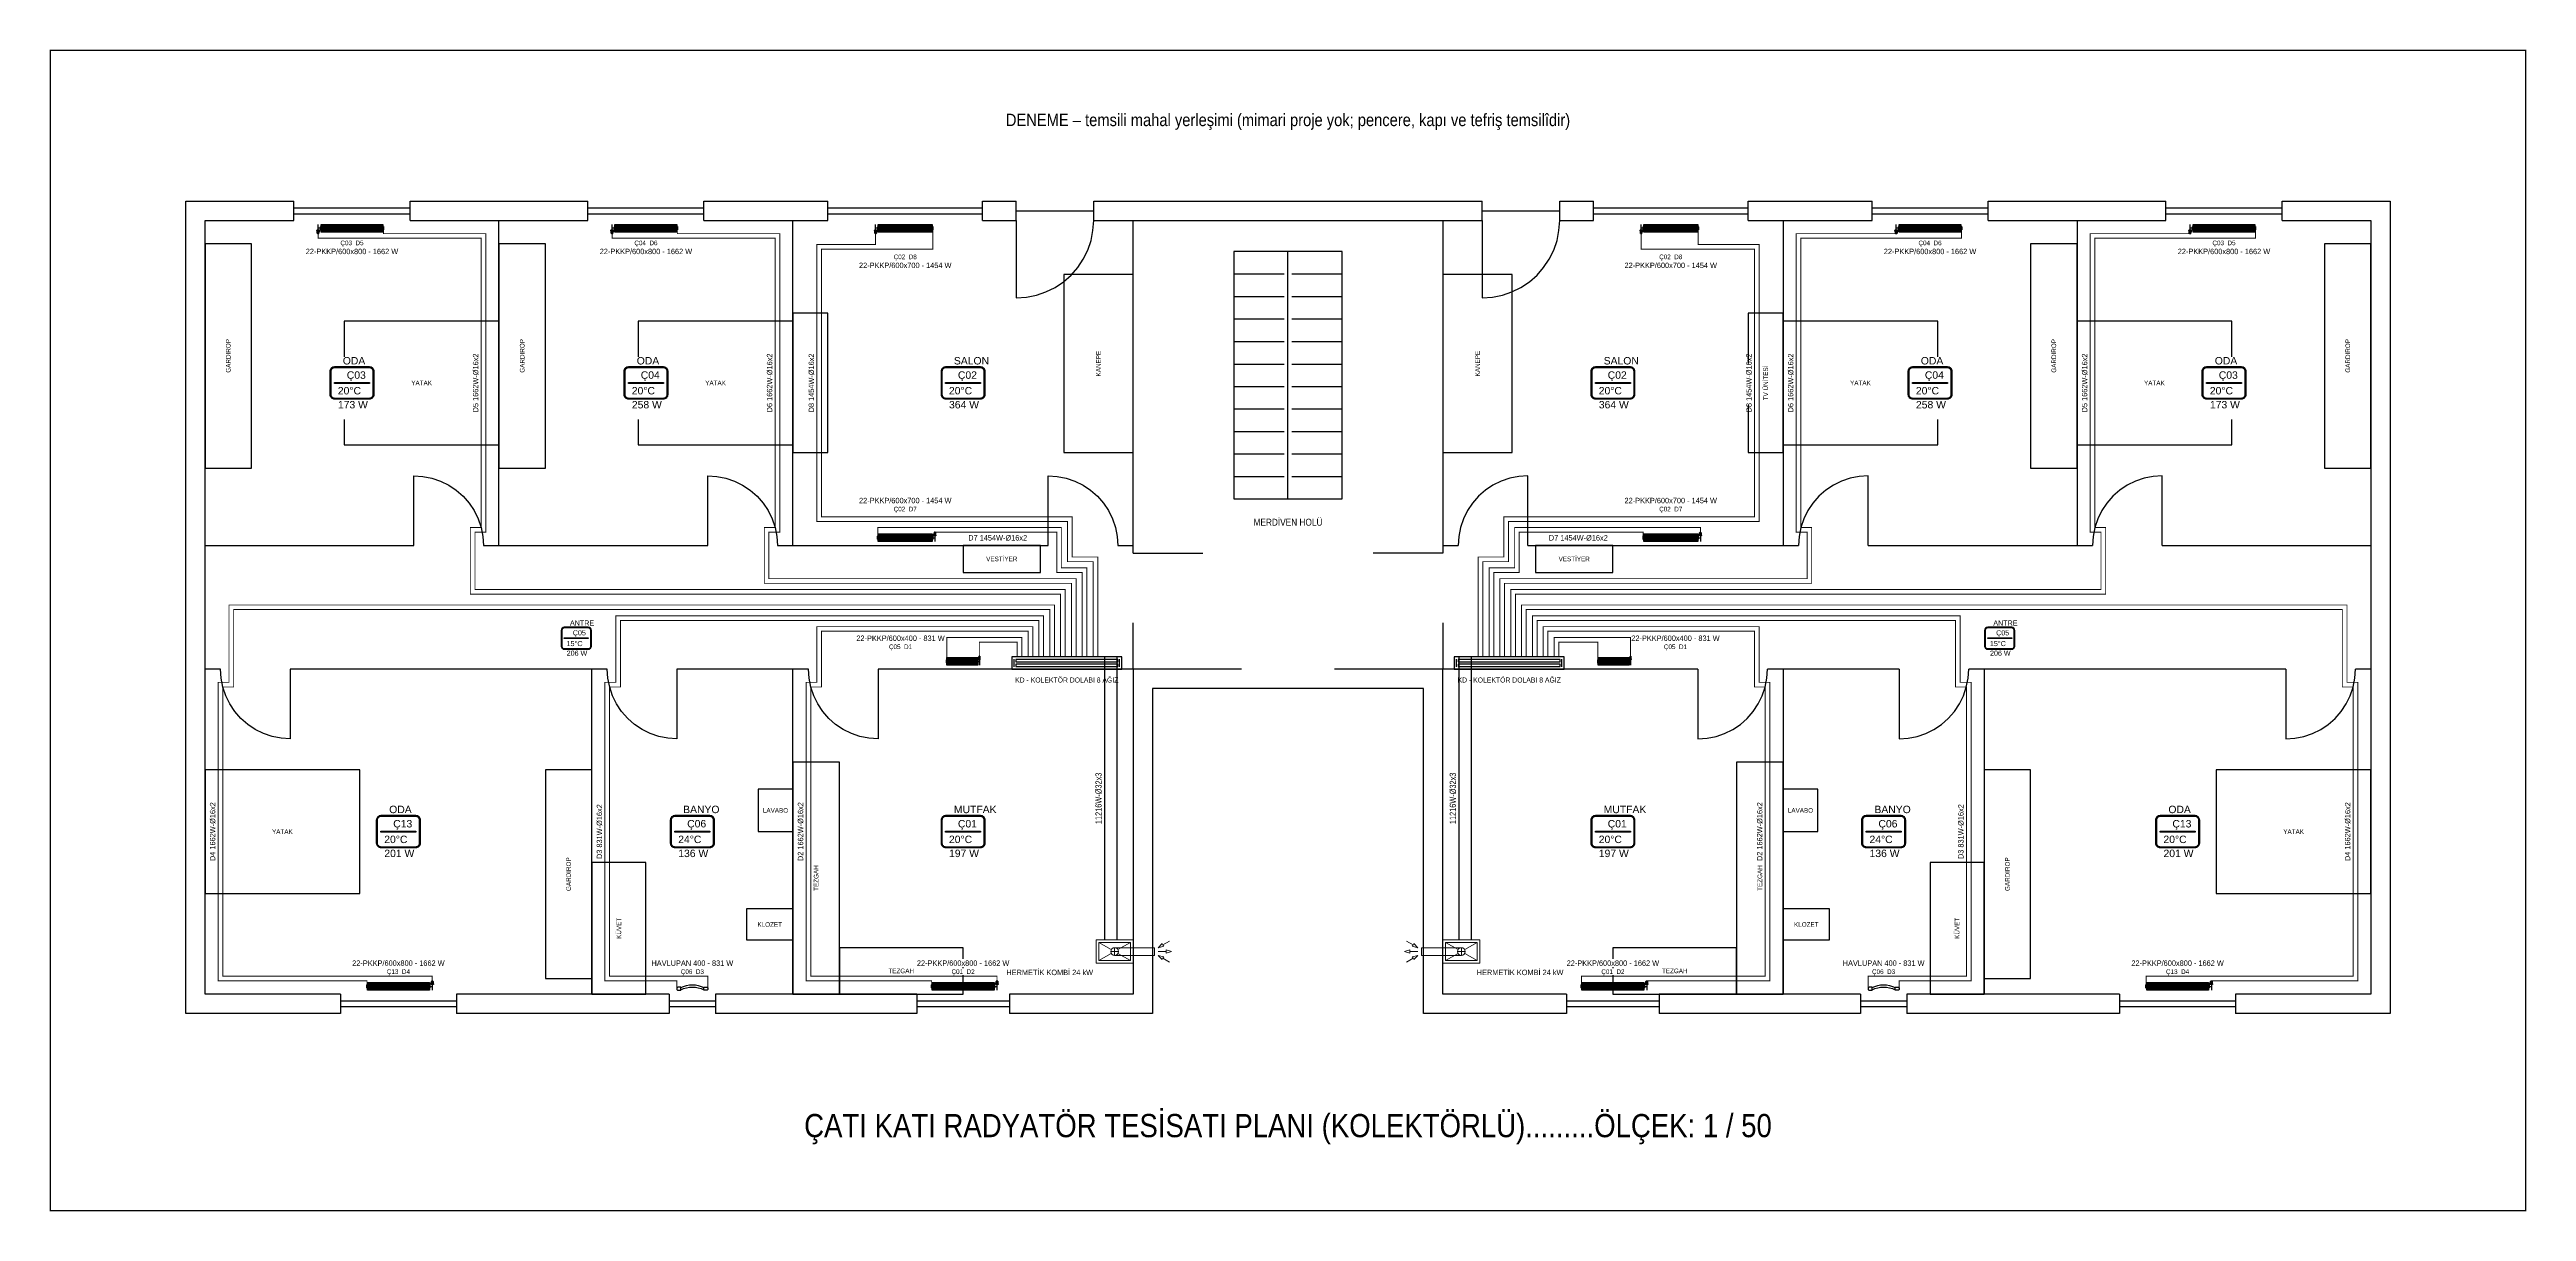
# Model space of a CAD drawing. Header units: centimetres. Extents: x -61 to 10101, y -10955 to 1521.
# Drawn here: x 6899 to 10101, y 19 to 1521 of the extents above; entities that cross this region are included whole.
import ezdxf
from ezdxf.enums import TextEntityAlignment as Align

# ---------------------------------------------------------------- set-up
doc = ezdxf.new("R2010")
doc.units = ezdxf.units.CM
doc.linetypes.add('DASHED', pattern=[1.524, 1.27, -0.254])
for name, color, linetype in [('MTY-ISIKAYBIMAHAL', 2, 'Continuous'), ('MTY-RADYATÖR', 2, 'Continuous'), ('MTY-TEFRIS', 15, 'Continuous'), ('MTY-TEFRIS-CIKTI', 250, 'Continuous'), ('ROTAS-BASLIK', 7, 'Continuous'), ('ROTAS-CIHAZ', 135, 'Continuous'), ('ROTAS-DENEME', 1, 'Continuous'), ('ROTAS-ISITMA-CAP', 41, 'Continuous'), ('ROTAS-ISITMA-DONUS', 30, 'DASHED'), ('ROTAS-ISITMA-GIDIS', 10, 'Continuous'), ('ROTAS-ISITMA-KOLEKTOR', 6, 'Continuous'), ('ROTAS-MAHAL', 2, 'Continuous'), ('ROTAS-MASKE', 7, 'Continuous'), ('ROTAS-MIMARI-PENCERE', 4, 'Continuous'), ('ROTAS-MIMARI-TEFRIS', 9, 'Continuous'), ('ROTAS-MIMARI-TEMSILI', 8, 'Continuous'), ('ROTAS-PAFTA', 7, 'Continuous'), ('ROTAS-RADYATOR', 2, 'Continuous')]:
    doc.layers.add(name, color=color, linetype=linetype)
doc.styles.add('MTYCAPLT', font='arial.ttf', dxfattribs={"width": 0.65, "height": 1})
doc.styles.add('ROTAS', font='arial.ttf')

# ---------------------------------------------------------------- blocks, each defined once
blk = doc.blocks.new('ROTAS-KOLEKTOR-DOLABI-8')
for p, q in [((3, 3), (3, 13)), ((139, 3), (139, 13))]:
    blk.add_line(p, q)
for points in [[(0, 0), (142, 0), (142, 16), (0, 16)], [(5, 9.5), (137, 9.5), (137, 12.5), (5, 12.5)], [(5, 3.5), (137, 3.5), (137, 6.5), (5, 6.5)]]:
    blk.add_lwpolyline(points, close=True)
blk = doc.blocks.new('MTY-RADYATOR Panel')
at = {"layer": 'MTY-RADYATÖR', "color": 15}
for p, q in [((-1.9, 8.2), (-1.4, 11.2)), ((-1.9, 8.2), (1.9, 8.2)), ((1.9, 8), (-1.9, 8)), ((-1.4, 11.2), (1.4, 11.2)), ((-1.3, 11.2), (-1.3, 8.2)), ((-1.1, 11.7), (1.1, 11.7)), ((-1.1, 7.2), (1.1, 7.2)), ((-0.7, 11.2), (-0.7, 8.2)), ((-0.6, 11.9), (0.6, 11.9)), ((0, 11.2), (0, 8.2)), ((0.6, 11.2), (0.6, 8.2)), ((1.3, 11.2), (1.3, 8.2)), ((1.9, 8.2), (1.4, 11.2)), ((3.4, 6.9), (3.8, 6.9)), ((3.4, 3.1), (3.4, 6.9)), ((3.4, 6.3), (3.8, 6.3)), ((3.4, 3.7), (3.8, 3.7)), ((3.4, 3.1), (3.8, 3.1)), ((3.8, 2.8), (3.8, 7.2)), ((3.8, 7.2), (4, 7.2)), ((3.8, 2.8), (4, 2.8)), ((4, 7.2), (4.4, 7.3)), ((4, 2.8), (4, 7.2)), ((4, 2.8), (4.4, 2.7)), ((105.3, 7.2), (104.9, 7.3)), ((105.3, 2.8), (104.9, 2.7)), ((105.3, 2.8), (105.3, 7.2)), ((105.5, 7.2), (105.3, 7.2)), ((105.5, 2.8), (105.3, 2.8)), ((105.5, 2.8), (105.5, 7.2)), ((105.9, 6.9), (105.5, 6.9)), ((105.9, 6.3), (105.5, 6.3)), ((105.9, 3.7), (105.5, 3.7)), ((105.9, 3.1), (105.5, 3.1)), ((105.9, 3.1), (105.9, 6.9))]:
    blk.add_line(p, q, dxfattribs=at)
at = {"layer": 'MTY-RADYATÖR', "color": 15, "ltscale": 0.3}
for p, q in [((0, 7.2), (0, 0)), ((3.8, 5), (0, 5))]:
    blk.add_line(p, q, dxfattribs=at)
at = {"layer": 'MTY-RADYATÖR'}
for p, q in [((5.7, 9), (5.7, 1)), ((6.7, 1), (6.7, 9)), ((7.2, 9), (7.2, 1)), ((8.2, 1), (8.2, 9)), ((8.7, 9), (8.7, 1)), ((9.7, 1), (9.7, 9)), ((10.2, 9), (10.2, 1)), ((11.2, 1), (11.2, 9)), ((11.7, 9), (11.7, 1)), ((12.7, 1), (12.7, 9)), ((13.2, 9), (13.2, 1)), ((14.2, 1), (14.2, 9)), ((14.7, 9), (14.7, 1)), ((15.7, 1), (15.7, 9)), ((16.2, 9), (16.2, 1)), ((17.2, 1), (17.2, 9)), ((17.7, 9), (17.7, 1)), ((18.7, 1), (18.7, 9)), ((19.2, 9), (19.2, 1)), ((20.2, 1), (20.2, 9)), ((20.7, 9), (20.7, 1)), ((21.7, 1), (21.7, 9)), ((22.2, 9), (22.2, 1)), ((23.2, 1), (23.2, 9)), ((23.7, 9), (23.7, 1)), ((24.7, 1), (24.7, 9)), ((25.2, 9), (25.2, 1)), ((26.2, 1), (26.2, 9)), ((26.7, 9), (26.7, 1)), ((27.7, 1), (27.7, 9)), ((28.2, 9), (28.2, 1)), ((29.2, 1), (29.2, 9)), ((29.7, 9), (29.7, 1)), ((30.7, 1), (30.7, 9)), ((31.2, 9), (31.2, 1)), ((32.2, 1), (32.2, 9)), ((32.7, 9), (32.7, 1)), ((33.7, 1), (33.7, 9)), ((34.2, 9), (34.2, 1)), ((35.2, 1), (35.2, 9)), ((35.7, 9), (35.7, 1)), ((36.7, 1), (36.7, 9)), ((37.2, 9), (37.2, 1)), ((38.2, 1), (38.2, 9)), ((38.7, 9), (38.7, 1)), ((39.7, 1), (39.7, 9)), ((40.2, 9), (40.2, 1)), ((41.2, 1), (41.2, 9)), ((41.7, 9), (41.7, 1)), ((42.7, 1), (42.7, 9)), ((43.2, 9), (43.2, 1)), ((44.2, 1), (44.2, 9)), ((44.7, 9), (44.7, 1)), ((45.7, 1), (45.7, 9)), ((46.2, 9), (46.2, 1)), ((47.2, 1), (47.2, 9)), ((47.7, 9), (47.7, 1)), ((48.7, 1), (48.7, 9)), ((49.2, 9), (49.2, 1)), ((50.2, 1), (50.2, 9)), ((50.7, 9), (50.7, 1)), ((51.7, 1), (51.7, 9)), ((52.2, 9), (52.2, 1)), ((53.2, 1), (53.2, 9)), ((53.7, 9), (53.7, 1)), ((54.7, 1), (54.7, 9)), ((55.2, 9), (55.2, 1)), ((56.2, 1), (56.2, 9)), ((56.7, 9), (56.7, 1)), ((57.7, 1), (57.7, 9)), ((58.2, 9), (58.2, 1)), ((59.2, 1), (59.2, 9)), ((59.7, 9), (59.7, 1)), ((60.7, 1), (60.7, 9)), ((61.2, 9), (61.2, 1)), ((62.2, 1), (62.2, 9)), ((62.7, 9), (62.7, 1)), ((63.7, 1), (63.7, 9)), ((64.2, 9), (64.2, 1)), ((65.2, 1), (65.2, 9)), ((65.7, 9), (65.7, 1)), ((66.7, 1), (66.7, 9)), ((67.2, 9), (67.2, 1)), ((68.2, 1), (68.2, 9)), ((68.7, 9), (68.7, 1)), ((69.7, 1), (69.7, 9)), ((70.2, 9), (70.2, 1)), ((71.2, 1), (71.2, 9)), ((71.7, 9), (71.7, 1)), ((72.7, 1), (72.7, 9)), ((73.2, 9), (73.2, 1)), ((74.2, 1), (74.2, 9)), ((74.7, 9), (74.7, 1)), ((75.7, 1), (75.7, 9)), ((76.2, 9), (76.2, 1)), ((77.2, 1), (77.2, 9)), ((77.7, 9), (77.7, 1)), ((78.7, 1), (78.7, 9)), ((79.2, 9), (79.2, 1)), ((80.2, 1), (80.2, 9)), ((80.7, 9), (80.7, 1)), ((81.7, 1), (81.7, 9)), ((82.2, 9), (82.2, 1)), ((83.2, 1), (83.2, 9)), ((83.7, 9), (83.7, 1)), ((84.7, 1), (84.7, 9)), ((85.2, 9), (85.2, 1)), ((86.2, 1), (86.2, 9)), ((86.7, 9), (86.7, 1)), ((87.7, 1), (87.7, 9)), ((88.2, 9), (88.2, 1)), ((89.2, 1), (89.2, 9)), ((89.7, 9), (89.7, 1)), ((90.7, 1), (90.7, 9)), ((91.2, 9), (91.2, 1)), ((92.2, 1), (92.2, 9)), ((92.7, 9), (92.7, 1)), ((93.7, 1), (93.7, 9)), ((94.2, 9), (94.2, 1)), ((95.2, 1), (95.2, 9)), ((95.7, 9), (95.7, 1)), ((96.7, 1), (96.7, 9)), ((97.2, 9), (97.2, 1)), ((98.2, 1), (98.2, 9)), ((98.7, 9), (98.7, 1)), ((99.7, 1), (99.7, 9)), ((100.2, 9), (100.2, 1)), ((101.2, 1), (101.2, 9)), ((101.7, 9), (101.7, 1)), ((102.7, 1), (102.7, 9))]:
    blk.add_line(p, q, dxfattribs=at)
at = {"layer": 'MTY-RADYATÖR', "color": 15}
blk.add_lwpolyline([(4.7, 0), (104.7, 0), (104.7, 10), (4.7, 10)], close=True, dxfattribs=at)
for centre, start, end in [((4.4, 7.5), 274, 350), ((4.4, 2.5), 10, 86), ((104.9, 7.5), 190, 266), ((104.9, 2.5), 94, 170)]:
    blk.add_arc(centre, 0.245, start, end, dxfattribs=at)
at = {"layer": 'MTY-RADYATÖR'}
for centre, start, end in [((6.2, 9), 0, 180), ((6.2, 1), 180, 0), ((7.7, 9), 0, 180), ((7.7, 1), 180, 0), ((9.2, 9), 0, 180), ((9.2, 1), 180, 0), ((10.7, 9), 0, 180), ((10.7, 1), 180, 0), ((12.2, 9), 0, 180), ((12.2, 1), 180, 0), ((13.7, 9), 0, 180), ((13.7, 1), 180, 0), ((15.2, 9), 0, 180), ((15.2, 1), 180, 0), ((16.7, 9), 0, 180), ((16.7, 1), 180, 0), ((18.2, 9), 0, 180), ((18.2, 1), 180, 0), ((19.7, 9), 0, 180), ((19.7, 1), 180, 0), ((21.2, 9), 0, 180), ((21.2, 1), 180, 0), ((22.7, 9), 0, 180), ((22.7, 1), 180, 0), ((24.2, 9), 0, 180), ((24.2, 1), 180, 0), ((25.7, 9), 0, 180), ((25.7, 1), 180, 0), ((27.2, 9), 0, 180), ((27.2, 1), 180, 0), ((28.7, 9), 0, 180), ((28.7, 1), 180, 0), ((30.2, 9), 0, 180), ((30.2, 1), 180, 0), ((31.7, 9), 0, 180), ((31.7, 1), 180, 0), ((33.2, 9), 0, 180), ((33.2, 1), 180, 0), ((34.7, 9), 0, 180), ((34.7, 1), 180, 0), ((36.2, 9), 0, 180), ((36.2, 1), 180, 0), ((37.7, 9), 0, 180), ((37.7, 1), 180, 0), ((39.2, 9), 0, 180), ((39.2, 1), 180, 0), ((40.7, 9), 0, 180), ((40.7, 1), 180, 0), ((42.2, 9), 0, 180), ((42.2, 1), 180, 0), ((43.7, 9), 0, 180), ((43.7, 1), 180, 0), ((45.2, 9), 0, 180), ((45.2, 1), 180, 0), ((46.7, 9), 0, 180), ((46.7, 1), 180, 0), ((48.2, 9), 0, 180), ((48.2, 1), 180, 0), ((49.7, 9), 0, 180), ((49.7, 1), 180, 0), ((51.2, 9), 0, 180), ((51.2, 1), 180, 0), ((52.7, 9), 0, 180), ((52.7, 1), 180, 0), ((54.2, 9), 0, 180), ((54.2, 1), 180, 0), ((55.7, 9), 0, 180), ((55.7, 1), 180, 0), ((57.2, 9), 0, 180), ((57.2, 1), 180, 0), ((58.7, 9), 0, 180), ((58.7, 1), 180, 0), ((60.2, 9), 0, 180), ((60.2, 1), 180, 0), ((61.7, 9), 0, 180), ((61.7, 1), 180, 0), ((63.2, 9), 0, 180), ((63.2, 1), 180, 0), ((64.7, 9), 0, 180), ((64.7, 1), 180, 0), ((66.2, 9), 0, 180), ((66.2, 1), 180, 0), ((67.7, 9), 0, 180), ((67.7, 1), 180, 0), ((69.2, 9), 0, 180), ((69.2, 1), 180, 0), ((70.7, 9), 0, 180), ((70.7, 1), 180, 0), ((72.2, 9), 0, 180), ((72.2, 1), 180, 0), ((73.7, 9), 0, 180), ((73.7, 1), 180, 0), ((75.2, 9), 0, 180), ((75.2, 1), 180, 0), ((76.7, 9), 0, 180), ((76.7, 1), 180, 0), ((78.2, 9), 0, 180), ((78.2, 1), 180, 0), ((79.7, 9), 0, 180), ((79.7, 1), 180, 0), ((81.2, 9), 0, 180), ((81.2, 1), 180, 0), ((82.7, 9), 0, 180), ((82.7, 1), 180, 0), ((84.2, 9), 0, 180), ((84.2, 1), 180, 0), ((85.7, 9), 0, 180), ((85.7, 1), 180, 0), ((87.2, 9), 0, 180), ((87.2, 1), 180, 0), ((88.7, 9), 0, 180), ((88.7, 1), 180, 0), ((90.2, 9), 0, 180), ((90.2, 1), 180, 0), ((91.7, 9), 0, 180), ((91.7, 1), 180, 0), ((93.2, 9), 0, 180), ((93.2, 1), 180, 0), ((94.7, 9), 0, 180), ((94.7, 1), 180, 0), ((96.2, 9), 0, 180), ((96.2, 1), 180, 0), ((97.7, 9), 0, 180), ((97.7, 1), 180, 0), ((99.2, 9), 0, 180), ((99.2, 1), 180, 0), ((100.7, 9), 0, 180), ((100.7, 1), 180, 0), ((102.2, 9), 0, 180), ((102.2, 1), 180, 0)]:
    blk.add_arc(centre, 0.5, start, end, dxfattribs=at)
at = {"layer": 'MTY-RADYATÖR', "color": 15}
for centre, major_axis, start_param, end_param in [((-1.1, 8), (0.584, 0.584), 2.161559, 3.926991), ((-0.6, 11), (0.584, 0.584), 0.785398, 2.161559), ((0.6, 11), (-0.584, 0.584), 4.121626, 5.497787), ((1.1, 8), (0.584, 0.584), 3.926991, 5.692422)]:
    blk.add_ellipse(centre, major_axis=major_axis, ratio=1, start_param=start_param, end_param=end_param, dxfattribs=at)
at = {"layer": 'MTY-RADYATÖR', "style": 'MTYCAPLT', "width": 0.65}
blk.add_attdef('RAD', text='', height=10, dxfattribs=at).set_placement((54.7, 22.5), align=Align.MIDDLE_CENTER)
at = {"layer": 'MTY-TEFRIS-CIKTI', "style": 'MTYCAPLT', "width": 0.65}
blk.add_attdef('NO', text='', height=6, dxfattribs=at).set_placement((54.7, 35), align=Align.MIDDLE_CENTER)
blk = doc.blocks.new('MTY-RADYATOR Banyopan')
at = {"layer": 'MTY-RADYATÖR', "color": 15}
for points in [[(-3, 0), (0, 0), (0, 3), (-3, 3, 0.414214), (-4, 2), (-4, 1, 0.414214)], [(27, 0), (24, 0), (24, 3), (27, 3, -0.414214), (28, 2), (28, 1, -0.414214)]]:
    blk.add_lwpolyline(points, format="xyb", close=True, dxfattribs=at)
at = {"layer": 'MTY-RADYATÖR'}
for centre, radius, start, end in [((12, -20.6), 26.2, 62.7637, 117.2363), ((12, -22.1), 25.4, 61.8807, 118.1193)]:
    blk.add_arc(centre, radius, start, end, dxfattribs=at)
at = {"layer": 'MTY-RADYATÖR', "style": 'MTYCAPLT', "width": 0.65}
blk.add_attdef('RAD', text='', height=10, dxfattribs=at).set_placement((12, 18), align=Align.MIDDLE_CENTER)
at = {"layer": 'MTY-TEFRIS-CIKTI', "style": 'MTYCAPLT', "width": 0.65}
blk.add_attdef('NO', text='', height=6, dxfattribs=at).set_placement((12, 30), align=Align.MIDDLE_CENTER)
blk = doc.blocks.new('MTY-KOMBİ')
at = {"layer": 'MTY-TEFRIS', "color": 1, "lineweight": 20, "ltscale": 40}
for p, q in [((19.5, 17.5), (3.4, 26.6)), ((19.5, 12.5), (3.4, 3.4)), ((18.9, 15), (28.9, 15)), ((23.9, 20), (23.9, 10)), ((44.4, 26.6), (28.2, 17.5)), ((44.4, 3.4), (28.2, 12.5))]:
    blk.add_line(p, q, dxfattribs=at)
at = {"layer": 'MTY-TEFRIS', "color": 7, "lineweight": 20, "ltscale": 40}
for p, q in [((23.9, 20), (75.3, 20)), ((23.9, 10), (75.3, 10)), ((75.3, 20), (75.3, 10)), ((85.4, 25.3), (80.3, 20)), ((87.4, 21.8), (80.3, 20)), ((80.3, 15), (90.3, 15)), ((87.4, 8.2), (80.3, 10)), ((85.4, 4.7), (80.3, 10)), ((86.4, 23.6), (85.4, 25.3)), ((86.4, 6.5), (85.4, 4.7)), ((95, 28.6), (86.4, 23.6)), ((86.4, 23.6), (87.4, 21.8)), ((86.4, 6.5), (87.4, 8.2)), ((95, 1.4), (86.4, 6.5)), ((90.3, 15), (90.3, 17)), ((90.3, 17), (97.3, 15)), ((90.3, 15), (90.3, 13)), ((90.3, 13), (97.3, 15))]:
    blk.add_line(p, q, dxfattribs=at)
blk.add_lwpolyline([(0, 0), (47.8, 0), (47.8, 30), (0, 30)], close=True, dxfattribs=at)
at = {"layer": 'MTY-TEFRIS', "color": 1, "lineweight": 20, "ltscale": 40}
blk.add_lwpolyline([(3.4, 3.4), (44.4, 3.4), (44.4, 26.6), (3.4, 26.6)], close=True, dxfattribs=at)
at = {"layer": 'MTY-TEFRIS', "color": 7, "lineweight": 20, "ltscale": 40}
blk.add_circle((23.9, 15), 5, dxfattribs=at)
blk = doc.blocks.new('MTY-RADYATOR MAHAL')
at = {"layer": 'MTY-ISIKAYBIMAHAL', "color": 2}
for points in [[(-35.7, 18.4), (-35.7, -18.4, 0.414214), (-28.2, -25.9), (28.2, -25.9, 0.414214), (35.7, -18.4), (35.7, 18.4, 0.414214), (28.2, 25.9), (-28.2, 25.9, 0.414214)], [(-34.2, 18.4), (-34.2, -18.4, 0.414214), (-28.2, -24.4), (28.2, -24.4, 0.414214), (34.2, -18.4), (34.2, 18.4, 0.414214), (28.2, 24.4), (-28.2, 24.4, 0.414214)]]:
    blk.add_lwpolyline(points, format="xyb", close=True, dxfattribs=at)
at = {"layer": 'MTY-ISIKAYBIMAHAL', "color": 4}
for points in [[(-35.2, 18.4), (-35.2, -18.4, 0.414214), (-28.2, -25.4), (28.2, -25.4, 0.414214), (35.2, -18.4), (35.2, 18.4, 0.414214), (28.2, 25.4), (-28.2, 25.4, 0.414214)], [(-34.7, 18.4), (-34.7, -18.4, 0.414214), (-28.2, -24.9), (28.2, -24.9, 0.414214), (34.7, -18.4), (34.7, 18.4, 0.414214), (28.2, 24.9), (-28.2, 24.9, 0.414214)]]:
    blk.add_lwpolyline(points, format="xyb", close=True, dxfattribs=at)
at = {"layer": 'MTY-ISIKAYBIMAHAL', "color": 2}
blk.add_lwpolyline([(-28.2, 0.8), (28.2, 0.8), (28.2, -0.8), (-28.2, -0.8)], close=True, dxfattribs=at)
at = {"layer": 'MTY-ISIKAYBIMAHAL', "color": 1, "style": 'MTYCAPLT', "width": 0.65}
for tag, p in [('MAHAL_001', (-14.9, 29.8)), ('NO_001', (-8.3, 6.7))]:
    blk.add_attdef(tag, p, '', height=12, rotation=360, dxfattribs=at)
at = {"layer": 'MTY-ISIKAYBIMAHAL', "color": 4, "style": 'MTYCAPLT', "width": 0.65}
for tag, p in [('DERECE_001', (-22.8, -18.5)), ('ISIKAYBI_001', (-22.7, -41.1))]:
    blk.add_attdef(tag, p, '', height=12, rotation=360, dxfattribs=at)
blk.add_attdef('ALAN', text='', height=12, rotation=360, dxfattribs=at).set_placement((0, -50), align=Align.MIDDLE_CENTER)

msp = doc.modelspace()

# ---------------------------------------------------------------- linework, layer by layer
at = {"layer": 'ROTAS-ISITMA-DONUS', "ltscale": 0.4}
for points, const_width in [([(8212, 736), (8212, 823), (7449, 823), (7449, 897), (7463, 897), (7463, 1283), (7330.6, 1283), (7330.6, 1287.7)], 1.2), ([(8226, 736), (8226, 837), (7829, 837), (7829, 897), (7843, 897), (7843, 1283), (7710.6, 1283), (7710.6, 1287.7)], 1.2), ([(8254, 736), (8254, 865), (8221, 865), (8221, 917), (7897, 917), (7897, 1263), (8040.7, 1263), (8040.7, 1287.7)], 1.2), ([(8752, 736), (8752, 859), (8785, 859), (8785, 911), (9109, 911), (9109, 1269), (9030.3, 1269), (9030.3, 1287.7)], 1.2), ([(8780, 736), (8780, 831), (9177, 831), (9177, 903), (9163, 903), (9163, 1277), (9370.6, 1277), (9370.6, 1287.7)], 1.2), ([(8794, 736), (8794, 817), (9557, 817), (9557, 903), (9543, 903), (9543, 1277), (9750.6, 1277), (9750.6, 1287.7)], 1.2), ([(8240, 736), (8240, 851), (8207, 851), (8207, 903), (7969.7, 903), (7969.7, 892.3)], 1.2), ([(8766, 736), (8766, 845), (8799, 845), (8799, 897), (8959.3, 897), (8959.3, 892.3)], 1.2), ([(8198, 736), (8198, 803), (7131, 803), (7131, 703), (7117, 703), (7117, 317), (7309.4, 317), (7309.4, 312.3)], 1.2), ([(8184, 736), (8184, 789), (7631, 789), (7631, 703), (7617, 703), (7617, 317), (7710, 317), (7710, 308.8)], 1.2), ([(8170, 736), (8170, 775), (7891, 775), (7891, 703), (7877, 703), (7877, 317), (8039.4, 317), (8039.4, 312.3)], 1.2), ([(8808, 736), (8808, 797), (9863, 797), (9863, 697), (9877, 697), (9877, 323), (9609.4, 323), (9609.4, 312.3)], 1.2), ([(8822, 736), (8822, 783), (9363, 783), (9363, 697), (9377, 697), (9377, 323), (9250, 323), (9250, 308.8)], 1.2), ([(8836, 736), (8836, 769), (9103, 769), (9103, 697), (9117, 697), (9117, 323), (8879.4, 323), (8879.4, 312.3)], 1.2), ([(8156, 736), (8156, 761), (8058.8, 761), (8058.8, 732.3)], 1.2), ([(8279, 370), (8279, 736)], 1.6), ([(8737, 370), (8737, 736)], 1.6), ([(8850, 736), (8850, 755), (8900.6, 755), (8900.6, 732.3)], 1.2)]:
    msp.add_lwpolyline(points, dxfattribs=dict(at, const_width=const_width))
at = {"layer": 'ROTAS-ISITMA-GIDIS'}
for points, const_width in [([(8206, 736), (8206, 817), (7443, 817), (7443, 903), (7457, 903), (7457, 1277), (7246.2, 1277), (7246.2, 1283)], 1.2), ([(8220, 736), (8220, 831), (7823, 831), (7823, 903), (7837, 903), (7837, 1277), (7626.2, 1277), (7626.2, 1283)], 1.2), ([(8248, 736), (8248, 859), (8215, 859), (8215, 911), (7891, 911), (7891, 1269), (7966.9, 1269), (7966.9, 1283)], 1.2), ([(8746, 736), (8746, 865), (8779, 865), (8779, 917), (9103, 917), (9103, 1263), (8956.5, 1263), (8956.5, 1283)], 1.2), ([(8774, 736), (8774, 837), (9171, 837), (9171, 897), (9157, 897), (9157, 1283), (9286.2, 1283), (9286.2, 1283)], 1.2), ([(8788, 736), (8788, 823), (9551, 823), (9551, 897), (9537, 897), (9537, 1283), (9666.2, 1283), (9666.2, 1283)], 1.2), ([(8234, 736), (8234, 845), (8201, 845), (8201, 897), (8043.5, 897), (8043.5, 897)], 1.2), ([(8760, 736), (8760, 851), (8793, 851), (8793, 903), (9033.1, 903), (9033.1, 897)], 1.2), ([(8802, 736), (8802, 803), (9869, 803), (9869, 703), (9883, 703), (9883, 317), (9693.8, 317), (9693.8, 317)], 1.2), ([(8192, 736), (8192, 797), (7137, 797), (7137, 697), (7123, 697), (7123, 323), (7393.8, 323), (7393.8, 317)], 1.2), ([(8178, 736), (8178, 783), (7637, 783), (7637, 697), (7623, 697), (7623, 323), (7750, 323), (7750, 308.8)], 1.2), ([(8164, 736), (8164, 769), (7897, 769), (7897, 697), (7883, 697), (7883, 323), (8123.8, 323), (8123.8, 317)], 1.2), ([(8816, 736), (8816, 789), (9369, 789), (9369, 703), (9383, 703), (9383, 317), (9290, 317), (9290, 308.8)], 1.2), ([(8830, 736), (8830, 775), (9109, 775), (9109, 703), (9123, 703), (9123, 317), (8963.8, 317), (8963.8, 317)], 1.2), ([(8150, 736), (8150, 755), (8101, 755), (8101, 737)], 1.2), ([(8263, 370), (8263, 736)], 1.6), ([(8721, 370), (8721, 736)], 1.6), ([(8844, 736), (8844, 761), (8942.8, 761), (8942.8, 737)], 1.2)]:
    msp.add_lwpolyline(points, dxfattribs=dict(at, const_width=const_width))
at = {"layer": 'ROTAS-MIMARI-PENCERE'}
for points in [[(7215, 1300), (7215, 1325)], [(7215, 1316.2), (7365, 1316.2)], [(7365, 1300), (7365, 1325)], [(7595, 1300), (7595, 1325)], [(7595, 1316.2), (7745, 1316.2)], [(7745, 1300), (7745, 1325)], [(7905.2, 1300), (7905.2, 1325)], [(7905.2, 1316.2), (8105.2, 1316.2)], [(8105.2, 1300), (8105.2, 1325)], [(8148.8, 1300), (8148.8, 1325)], [(8248.8, 1300), (8248.8, 1325)], [(8751.2, 1300), (8751.2, 1325)], [(8851.2, 1300), (8851.2, 1325)], [(8894.8, 1300), (8894.8, 1325)], [(8894.8, 1316.2), (9094.8, 1316.2)], [(9094.8, 1300), (9094.8, 1325)], [(9255, 1300), (9255, 1325)], [(9255, 1316.2), (9405, 1316.2)], [(9405, 1300), (9405, 1325)], [(9635, 1300), (9635, 1325)], [(9635, 1316.2), (9785, 1316.2)], [(9785, 1300), (9785, 1325)], [(7215, 1308.8), (7365, 1308.8)], [(7595, 1308.8), (7745, 1308.8)], [(7905.2, 1308.8), (8105.2, 1308.8)], [(8148.8, 1312.5), (8248.8, 1312.5)], [(8751.2, 1312.5), (8851.2, 1312.5)], [(8894.8, 1308.8), (9094.8, 1308.8)], [(9255, 1308.8), (9405, 1308.8)], [(9635, 1308.8), (9785, 1308.8)], [(7275, 300), (7275, 275)], [(7275, 291.2), (7425, 291.2)], [(7425, 300), (7425, 275)], [(7700, 300), (7700, 275)], [(7700, 291.2), (7760, 291.2)], [(7760, 300), (7760, 275)], [(8020, 300), (8020, 275)], [(8020, 291.2), (8140, 291.2)], [(8140, 300), (8140, 275)], [(8860, 300), (8860, 275)], [(8860, 291.2), (8980, 291.2)], [(8980, 300), (8980, 275)], [(9240, 300), (9240, 275)], [(9240, 291.2), (9300, 291.2)], [(9300, 300), (9300, 275)], [(9575, 300), (9575, 275)], [(9575, 291.2), (9725, 291.2)], [(9725, 300), (9725, 275)], [(7275, 283.8), (7425, 283.8)], [(7700, 283.8), (7760, 283.8)], [(8020, 283.8), (8140, 283.8)], [(8860, 283.8), (8980, 283.8)], [(9240, 283.8), (9300, 283.8)], [(9575, 283.8), (9725, 283.8)]]:
    msp.add_lwpolyline(points, dxfattribs=at)
at = {"layer": 'ROTAS-MIMARI-TEFRIS'}
for points in [[(7100, 980), (7160, 980), (7160, 1270), (7100, 1270)], [(7480, 980), (7540, 980), (7540, 1270), (7480, 1270)], [(9460, 980), (9520, 980), (9520, 1270), (9460, 1270)], [(9840, 980), (9900, 980), (9900, 1270), (9840, 1270)], [(8210, 1000), (8300, 1000), (8300, 1230), (8210, 1230)], [(8700, 1000), (8790, 1000), (8790, 1230), (8700, 1230)], [(7280, 1010), (7480, 1010), (7480, 1170), (7280, 1170)], [(7660, 1010), (7860, 1010), (7860, 1170), (7660, 1170)], [(7860, 1000), (7905, 1000), (7905, 1180), (7860, 1180)], [(9095, 1000), (9140, 1000), (9140, 1180), (9095, 1180)], [(9140, 1010), (9340, 1010), (9340, 1170), (9140, 1170)], [(9520, 1010), (9720, 1010), (9720, 1170), (9520, 1170)], [(8080, 845), (8180, 845), (8180, 880), (8080, 880)], [(8820, 845), (8920, 845), (8920, 880), (8820, 880)], [(7100, 430), (7300, 430), (7300, 590), (7100, 590)], [(7540, 320), (7600, 320), (7600, 590), (7540, 590)], [(7860, 300), (7920, 300), (7920, 600), (7860, 600)], [(9080, 300), (9140, 300), (9140, 600), (9080, 600)], [(9400, 320), (9460, 320), (9460, 590), (9400, 590)], [(9700, 430), (9900, 430), (9900, 590), (9700, 590)], [(7815, 510), (7860, 510), (7860, 565), (7815, 565)], [(9140, 510), (9185, 510), (9185, 565), (9140, 565)], [(7600, 300), (7670, 300), (7670, 470), (7600, 470)], [(9330, 300), (9400, 300), (9400, 470), (9330, 470)], [(7800, 370), (7860, 370), (7860, 410), (7800, 410)], [(9140, 370), (9200, 370), (9200, 410), (9140, 410)], [(7920, 300), (8080, 300), (8080, 360), (7920, 360)], [(8920, 300), (9080, 300), (9080, 360), (8920, 360)]]:
    msp.add_lwpolyline(points, close=True, dxfattribs=at)
at = {"layer": 'ROTAS-MIMARI-TEMSILI'}
for points in [[(7275, 275), (7075, 275), (7075, 1325), (7215, 1325)], [(7365, 1325), (7595, 1325)], [(7745, 1325), (7905.2, 1325)], [(8105.2, 1325), (8148.8, 1325)], [(8248.8, 1325), (8751.2, 1325)], [(8851.2, 1325), (8894.8, 1325)], [(9094.8, 1325), (9255, 1325)], [(9405, 1325), (9635, 1325)], [(9785, 1325), (9925, 1325), (9925, 275), (9725, 275)], [(7100, 880), (7100, 1300)], [(7100, 1300), (7215, 1300)], [(7365, 1300), (7480, 1300)], [(7480, 1300), (7595, 1300)], [(7480, 880), (7480, 1300)], [(7745, 1300), (7860, 1300)], [(7860, 1300), (7905.2, 1300)], [(7860, 880), (7860, 1300)], [(8105.2, 1300), (8148.8, 1300)], [(8148.8, 1300), (8148.8, 1200)], [(8148.8, 1200), (8161.9, 1200.9), (8174.7, 1203.4), (8187.1, 1207.6), (8198.8, 1213.4), (8209.7, 1220.7), (8219.5, 1229.3), (8228.1, 1239.1), (8235.4, 1250), (8241.2, 1261.7), (8245.4, 1274.1), (8247.9, 1286.9), (8248.8, 1300)], [(8248.8, 1300), (8300, 1300)], [(8300, 1300), (8700, 1300)], [(8300, 880), (8300, 1300)], [(8700, 1300), (8751.2, 1300)], [(8700, 1300), (8700, 880)], [(8751.2, 1300), (8751.2, 1200)], [(8751.2, 1200), (8764.3, 1200.9), (8777.1, 1203.4), (8789.5, 1207.6), (8801.2, 1213.4), (8812.1, 1220.7), (8821.9, 1229.3), (8830.5, 1239.1), (8837.8, 1250), (8843.6, 1261.7), (8847.8, 1274.1), (8850.3, 1286.9), (8851.2, 1300)], [(8851.2, 1300), (8894.8, 1300)], [(9094.8, 1300), (9140, 1300)], [(9140, 1300), (9255, 1300)], [(9140, 1300), (9140, 880)], [(9405, 1300), (9520, 1300)], [(9520, 1300), (9635, 1300)], [(9520, 1300), (9520, 880)], [(9785, 1300), (9900, 1300)], [(9900, 1300), (9900, 880)], [(8500, 940), (8500, 1260)], [(8430, 1230.9), (8495, 1230.9)], [(8505, 1230.9), (8570, 1230.9)], [(8430, 1201.8), (8495, 1201.8)], [(8505, 1201.8), (8570, 1201.8)], [(8430, 1172.7), (8495, 1172.7)], [(8505, 1172.7), (8570, 1172.7)], [(8430, 1143.6), (8495, 1143.6)], [(8505, 1143.6), (8570, 1143.6)], [(8430, 1114.5), (8495, 1114.5)], [(8505, 1114.5), (8570, 1114.5)], [(8430, 1085.5), (8495, 1085.5)], [(8505, 1085.5), (8570, 1085.5)], [(8430, 1056.4), (8495, 1056.4)], [(8430, 1027.3), (8495, 1027.3)], [(8505, 1056.4), (8570, 1056.4)], [(8505, 1027.3), (8570, 1027.3)], [(8430, 998.2), (8495, 998.2)], [(8505, 998.2), (8570, 998.2)], [(7370, 880), (7370, 970)], [(7370, 970), (7381.7, 969.2), (7393.3, 966.9), (7404.4, 963.1), (7415, 957.9), (7424.8, 951.4), (7433.6, 943.6), (7441.4, 934.8), (7447.9, 925), (7453.1, 914.4), (7456.9, 903.3), (7459.2, 891.7), (7460, 880)], [(7750, 880), (7750, 970)], [(7750, 970), (7761.7, 969.2), (7773.3, 966.9), (7784.4, 963.1), (7795, 957.9), (7804.8, 951.4), (7813.6, 943.6), (7821.4, 934.8), (7827.9, 925), (7833.1, 914.4), (7836.9, 903.3), (7839.2, 891.7), (7840, 880)], [(8190, 880), (8190, 970)], [(8190, 970), (8201.7, 969.2), (8213.3, 966.9), (8224.4, 963.1), (8235, 957.9), (8244.8, 951.4), (8253.6, 943.6), (8261.4, 934.8), (8267.9, 925), (8273.1, 914.4), (8276.9, 903.3), (8279.2, 891.7), (8280, 880)], [(8430, 969.1), (8495, 969.1)], [(8505, 969.1), (8570, 969.1)], [(8810, 970), (8798.3, 969.2), (8786.7, 966.9), (8775.6, 963.1), (8765, 957.9), (8755.2, 951.4), (8746.4, 943.6), (8738.6, 934.8), (8732.1, 925), (8726.9, 914.4), (8723.1, 903.3), (8720.8, 891.7), (8720, 880)], [(8810, 880), (8810, 970)], [(9250, 970), (9238.3, 969.2), (9226.7, 966.9), (9215.6, 963.1), (9205, 957.9), (9195.2, 951.4), (9186.4, 943.6), (9178.6, 934.8), (9172.1, 925), (9166.9, 914.4), (9163.1, 903.3), (9160.8, 891.7), (9160, 880)], [(9250, 880), (9250, 970)], [(9630, 970), (9618.3, 969.2), (9606.7, 966.9), (9595.6, 963.1), (9585, 957.9), (9575.2, 951.4), (9566.4, 943.6), (9558.6, 934.8), (9552.1, 925), (9546.9, 914.4), (9543.1, 903.3), (9540.8, 891.7), (9540, 880)], [(9630, 880), (9630, 970)], [(7100, 720), (7100, 880)], [(7100, 880), (7370, 880)], [(7460, 880), (7480, 880)], [(7480, 880), (7750, 880)], [(7840, 880), (7860, 880)], [(7860, 880), (8190, 880)], [(8280, 880), (8300, 880)], [(8300, 870), (8300, 880)], [(8300, 870), (8390, 870)], [(8700, 870), (8610, 870)], [(8700, 880), (8720, 880)], [(8700, 880), (8700, 870)], [(8810, 880), (9140, 880)], [(9140, 880), (9160, 880)], [(9250, 880), (9520, 880)], [(9520, 880), (9540, 880)], [(9630, 880), (9900, 880)], [(9900, 880), (9900, 720)], [(8300, 720), (8300, 780)], [(8700, 780), (8700, 720)], [(7100, 300), (7100, 720)], [(7120, 720), (7100, 720)], [(7210, 630), (7198.3, 630.8), (7186.7, 633.1), (7175.6, 636.9), (7165, 642.1), (7155.2, 648.6), (7146.4, 656.4), (7138.6, 665.2), (7132.1, 675), (7126.9, 685.6), (7123.1, 696.7), (7120.8, 708.3), (7120, 720)], [(7600, 720), (7210, 720)], [(7210, 720), (7210, 630)], [(7600, 300), (7600, 720)], [(7620, 720), (7600, 720)], [(7710, 630), (7698.3, 630.8), (7686.7, 633.1), (7675.6, 636.9), (7665, 642.1), (7655.2, 648.6), (7646.4, 656.4), (7638.6, 665.2), (7632.1, 675), (7626.9, 685.6), (7623.1, 696.7), (7620.8, 708.3), (7620, 720)], [(7860, 720), (7710, 720)], [(7710, 720), (7710, 630)], [(7860, 300), (7860, 720)], [(7880, 720), (7860, 720)], [(7970, 630), (7958.3, 630.8), (7946.7, 633.1), (7935.6, 636.9), (7925, 642.1), (7915.2, 648.6), (7906.4, 656.4), (7898.6, 665.2), (7892.1, 675), (7886.9, 685.6), (7883.1, 696.7), (7880.8, 708.3), (7880, 720)], [(8300, 720), (7970, 720)], [(7970, 720), (7970, 630)], [(8440, 720), (8300, 720)], [(8300, 720), (8300, 300)], [(8700, 720), (8560, 720)], [(8700, 300), (8700, 720)], [(9030, 720), (8700, 720)], [(9030, 720), (9030, 630)], [(9030, 630), (9041.7, 630.8), (9053.3, 633.1), (9064.4, 636.9), (9075, 642.1), (9084.8, 648.6), (9093.6, 656.4), (9101.4, 665.2), (9107.9, 675), (9113.1, 685.6), (9116.9, 696.7), (9119.2, 708.3), (9120, 720)], [(9140, 720), (9120, 720)], [(9290, 720), (9140, 720)], [(9140, 720), (9140, 300)], [(9290, 720), (9290, 630)], [(9290, 630), (9301.7, 630.8), (9313.3, 633.1), (9324.4, 636.9), (9335, 642.1), (9344.8, 648.6), (9353.6, 656.4), (9361.4, 665.2), (9367.9, 675), (9373.1, 685.6), (9376.9, 696.7), (9379.2, 708.3), (9380, 720)], [(9400, 720), (9380, 720)], [(9790, 720), (9400, 720)], [(9400, 720), (9400, 300)], [(9790, 720), (9790, 630)], [(9790, 630), (9801.7, 630.8), (9813.3, 633.1), (9824.4, 636.9), (9835, 642.1), (9844.8, 648.6), (9853.6, 656.4), (9861.4, 665.2), (9867.9, 675), (9873.1, 685.6), (9876.9, 696.7), (9879.2, 708.3), (9880, 720)], [(9900, 720), (9880, 720)], [(9900, 720), (9900, 300)], [(8860, 275), (8675, 275), (8675, 695), (8325, 695), (8325, 275)], [(7275, 300), (7100, 300)], [(7600, 300), (7425, 300)], [(7700, 300), (7600, 300)], [(7860, 300), (7760, 300)], [(8020, 300), (7860, 300)], [(8300, 300), (8140, 300)], [(8860, 300), (8700, 300)], [(9140, 300), (8980, 300)], [(9240, 300), (9140, 300)], [(9400, 300), (9300, 300)], [(9575, 300), (9400, 300)], [(9900, 300), (9725, 300)], [(7700, 275), (7425, 275)], [(8020, 275), (7760, 275)], [(8325, 275), (8140, 275)], [(9240, 275), (8980, 275)], [(9575, 275), (9300, 275)]]:
    msp.add_lwpolyline(points, dxfattribs=at)
msp.add_lwpolyline([(8430, 940), (8570, 940), (8570, 1260), (8430, 1260)], close=True, dxfattribs=at)

# ---------------------------------------------------------------- block references
at = {"layer": 'ROTAS-CIHAZ'}
msp.add_blockref('MTY-KOMBİ', (8252, 340), dxfattribs=at)
at = {"layer": 'ROTAS-CIHAZ', "rotation": 180}
msp.add_blockref('MTY-KOMBİ', (8748, 370), dxfattribs=at)
at = {"layer": 'ROTAS-ISITMA-KOLEKTOR'}
for p in [(8143, 720), (8715, 720)]:
    msp.add_blockref('ROTAS-KOLEKTOR-DOLABI-8', p, dxfattribs=at)
at = {"layer": 'ROTAS-RADYATOR', "rotation": -180}
for p, xscale in [((7246.2, 1295), -0.8), ((7626.2, 1295), -0.8), ((7966.9, 1295), -0.7), ((8956.5, 1295), -0.7), ((9286.2, 1295), -0.8), ((9666.2, 1295), -0.8)]:
    msp.add_blockref('MTY-RADYATOR Panel', p, dxfattribs=dict(at, xscale=xscale))
at = {"layer": 'ROTAS-RADYATOR'}
for p, xscale in [((8043.5, 885), -0.7), ((9033.1, 885), -0.7), ((8101, 725), -0.4), ((8942.8, 725), -0.4), ((7393.8, 305), -0.8), ((8123.8, 305), -0.8), ((8963.8, 305), -0.8), ((9693.8, 305), -0.8)]:
    msp.add_blockref('MTY-RADYATOR Panel', p, dxfattribs=dict(at, xscale=xscale))
at = {"layer": 'ROTAS-RADYATOR', "xscale": -1.25, "yscale": 1.25}
for p in [(7745, 305), (9285, 305)]:
    msp.add_blockref('MTY-RADYATOR Banyopan', p, dxfattribs=at)

# ---------------------------------------------------------------- texts
at = {"layer": 'ROTAS-MIMARI-TEFRIS', "color": 8, "style": 'ROTAS', "width": 0.85}
for s, p in [('GARDIROP', (7130, 1125)), ('GARDIROP', (7510, 1125)), ('KANEPE', (8255, 1115)), ('KANEPE', (8745, 1115)), ('GARDIROP', (9490, 1125)), ('GARDIROP', (9870, 1125)), ('GARDIROP', (7570, 455)), ('TEZGAH', (7890, 450)), ('TEZGAH', (9110, 450)), ('GARDIROP', (9430, 455)), ('KÜVET', (7635, 385)), ('KÜVET', (9365, 385))]:
    msp.add_text(s, height=6, rotation=90, dxfattribs=at).set_placement(p, align=Align.MIDDLE_CENTER)
for s, p in [('YATAK', (7380, 1090)), ('YATAK', (7760, 1090)), ('YATAK', (9240, 1090)), ('YATAK', (9620, 1090)), ('VESTİYER', (8130, 862.5)), ('VESTİYER', (8870, 862.5)), ('YATAK', (7200, 510)), ('LAVABO', (9162.5, 537.5)), ('YATAK', (9800, 510)), ('KLOZET', (7830, 390)), ('KLOZET', (9170, 390)), ('TEZGAH', (8000, 330)), ('TEZGAH', (9000, 330))]:
    msp.add_text(s, height=6, dxfattribs=at).set_placement(p, align=Align.MIDDLE_CENTER)

# ---------------------------------------------------------------- wipeouts: each hides what was drawn before it
for points in [[(8137, 1418), (8855, 1418), (8855, 1442), (8137, 1442)], [(8465.7, 903.2), (8529.8, 903.2), (8529.8, 916.8), (8465.7, 916.8)], [(7964.8, 107.5), (9020.2, 107.5), (9020.2, 152.5), (7964.8, 152.5)]]:
    msp.add_wipeout(points).dxf.layer = 'ROTAS-MASKE'

# ---------------------------------------------------------------- next in the draw order: texts
at = {"layer": 'ROTAS-BASLIK', "style": 'ROTAS', "width": 0.85}
msp.add_text('ÇATI KATI RADYATÖR TESİSATI PLANI (KOLEKTÖRLÜ).........ÖLÇEK: 1 / 50', height=30, dxfattribs=at).set_placement((8500, 130), align=Align.MIDDLE_CENTER)
at = {"layer": 'ROTAS-DENEME', "style": 'ROTAS', "width": 0.85}
msp.add_text('DENEME – temsili mahal yerleşimi (mimari proje yok; pencere, kapı ve tefriş temsilîdir)', height=16, dxfattribs=at).set_placement((8500, 1430), align=Align.MIDDLE_CENTER)
at = {"layer": 'ROTAS-MIMARI-TEMSILI', "style": 'ROTAS', "width": 0.85}
msp.add_text('MERDİVEN HOLÜ', height=9, dxfattribs=at).set_placement((8500, 910), align=Align.MIDDLE_CENTER)

# ---------------------------------------------------------------- next in the draw order: wipeouts: each hides what was drawn before it
for points in [[(7243.7, 1254.8), (7332.8, 1254.8), (7332.8, 1265.2), (7243.7, 1265.2)], [(7623.7, 1254.8), (7712.8, 1254.8), (7712.8, 1265.2), (7623.7, 1265.2)], [(9283.7, 1254.8), (9372.8, 1254.8), (9372.8, 1265.2), (9283.7, 1265.2)], [(9663.7, 1254.8), (9752.8, 1254.8), (9752.8, 1265.2), (9663.7, 1265.2)], [(7958.9, 1236.8), (8048, 1236.8), (8048, 1247.2), (7958.9, 1247.2)], [(8948.5, 1236.8), (9037.6, 1236.8), (9037.6, 1247.2), (8948.5, 1247.2)], [(7318.8, 1042.8), (7318.8, 1123.6), (7261.2, 1123.6), (7261.2, 1042.8)], [(7698.8, 1042.8), (7698.8, 1123.6), (7641.2, 1123.6), (7641.2, 1042.8)], [(8108.8, 1042.8), (8108.8, 1123.6), (8051.2, 1123.6), (8051.2, 1042.8)], [(8948.8, 1042.8), (8948.8, 1123.6), (8891.2, 1123.6), (8891.2, 1042.8)], [(9358.8, 1042.8), (9358.8, 1123.6), (9301.2, 1123.6), (9301.2, 1042.8)], [(9738.8, 1042.8), (9738.8, 1123.6), (9681.2, 1123.6), (9681.2, 1042.8)], [(7455, 1061.5), (7455, 1115), (7444.5, 1115), (7444.5, 1061.5)], [(7835, 1061.5), (7835, 1115), (7824.5, 1115), (7824.5, 1061.5)], [(7889, 1061.5), (7889, 1115), (7878.5, 1115), (7878.5, 1061.5)], [(9101, 1061.5), (9101, 1115), (9090.5, 1115), (9090.5, 1061.5)], [(9155, 1061.5), (9155, 1115), (9144.5, 1115), (9144.5, 1061.5)], [(9535, 1061.5), (9535, 1115), (9524.5, 1115), (9524.5, 1061.5)], [(7958.9, 932.8), (8048, 932.8), (8048, 943.2), (7958.9, 943.2)], [(8948.5, 932.8), (9037.6, 932.8), (9037.6, 943.2), (8948.5, 943.2)], [(8096.3, 884.5), (8149.7, 884.5), (8149.7, 895), (8096.3, 895)], [(8846.8, 884.5), (8900.2, 884.5), (8900.2, 895), (8846.8, 895)], [(7599.8, 727.5), (7599.8, 783.1), (7560.2, 783.1), (7560.2, 727.5)], [(9439.8, 727.5), (9439.8, 783.1), (9400.2, 783.1), (9400.2, 727.5)], [(7954.6, 754.8), (8040.2, 754.8), (8040.2, 765.2), (7954.6, 765.2)], [(8956.3, 754.8), (9041.9, 754.8), (9041.9, 765.2), (8956.3, 765.2)], [(8166, 701.1), (8258.8, 701.1), (8258.8, 710.9), (8166, 710.9)], [(8738, 701.1), (8830.8, 701.1), (8830.8, 710.9), (8738, 710.9)], [(8261, 524.5), (8261, 577.5), (8249, 577.5), (8249, 524.5)], [(8719, 524.5), (8719, 577.5), (8707, 577.5), (8707, 524.5)], [(7115, 481.5), (7115, 535), (7104.5, 535), (7104.5, 481.5)], [(7378.8, 462.8), (7378.8, 543.6), (7321.2, 543.6), (7321.2, 462.8)], [(7615, 483.3), (7615, 533.2), (7604.5, 533.2), (7604.5, 483.3)], [(7758.8, 462.8), (7758.8, 543.6), (7701.2, 543.6), (7701.2, 462.8)], [(7875, 481.5), (7875, 535), (7864.5, 535), (7864.5, 481.5)], [(8108.8, 462.8), (8108.8, 543.6), (8051.2, 543.6), (8051.2, 462.8)], [(8948.8, 462.8), (8948.8, 543.6), (8891.2, 543.6), (8891.2, 462.8)], [(9115, 481.5), (9115, 535), (9104.5, 535), (9104.5, 481.5)], [(9298.8, 462.8), (9298.8, 543.6), (9241.2, 543.6), (9241.2, 462.8)], [(9375, 483.3), (9375, 533.2), (9364.5, 533.2), (9364.5, 483.3)], [(9678.8, 462.8), (9678.8, 543.6), (9621.2, 543.6), (9621.2, 462.8)], [(9875, 481.5), (9875, 535), (9864.5, 535), (9864.5, 481.5)], [(7303.7, 334.8), (7392.8, 334.8), (7392.8, 345.2), (7303.7, 345.2)], [(7690.8, 334.8), (7765.7, 334.8), (7765.7, 345.2), (7690.8, 345.2)], [(8033.7, 334.8), (8122.8, 334.8), (8122.8, 345.2), (8033.7, 345.2)], [(8171.3, 322.8), (8246.2, 322.8), (8246.2, 333.2), (8171.3, 333.2)], [(8742.2, 322.8), (8817.2, 322.8), (8817.2, 333.2), (8742.2, 333.2)], [(8873.7, 334.8), (8962.8, 334.8), (8962.8, 345.2), (8873.7, 345.2)], [(9230.8, 334.8), (9305.7, 334.8), (9305.7, 345.2), (9230.8, 345.2)], [(9603.7, 334.8), (9692.8, 334.8), (9692.8, 345.2), (9603.7, 345.2)]]:
    msp.add_wipeout(points).dxf.layer = 'ROTAS-MASKE'

# ---------------------------------------------------------------- next in the draw order: block references
at = {"layer": 'ROTAS-MAHAL'}
ref = msp.add_blockref('MTY-RADYATOR MAHAL', (7290, 1090), dxfattribs=dict(at, xscale=0.8, yscale=0.8))
ref.add_attrib('DERECE_001', '20°C', (7271.7, 1075.2), dxfattribs={"layer": 'MTY-ISIKAYBIMAHAL', "color": 4, "height": 9.6, "rotation": 360, "style": 'MTYCAPLT'})
ref.add_attrib('MAHAL_001', 'ODA', (7278.1, 1113.9), dxfattribs={"layer": 'MTY-ISIKAYBIMAHAL', "color": 1, "height": 9.6, "rotation": 360, "style": 'MTYCAPLT'})
ref.add_attrib('ISIKAYBI_001', '173 W', (7271.8, 1057.1), dxfattribs={"layer": 'MTY-ISIKAYBIMAHAL', "color": 4, "height": 9.6, "rotation": 360, "style": 'MTYCAPLT'})
ref.add_attrib('NO_001', 'Ç03', (7283.3, 1095.4), dxfattribs={"layer": 'MTY-ISIKAYBIMAHAL', "color": 1, "height": 9.6, "rotation": 360, "style": 'MTYCAPLT'})
ref = msp.add_blockref('MTY-RADYATOR MAHAL', (7670, 1090), dxfattribs=dict(at, xscale=0.8, yscale=0.8))
ref.add_attrib('DERECE_001', '20°C', (7651.7, 1075.2), dxfattribs={"layer": 'MTY-ISIKAYBIMAHAL', "color": 4, "height": 9.6, "rotation": 360, "style": 'MTYCAPLT'})
ref.add_attrib('MAHAL_001', 'ODA', (7658.1, 1113.9), dxfattribs={"layer": 'MTY-ISIKAYBIMAHAL', "color": 1, "height": 9.6, "rotation": 360, "style": 'MTYCAPLT'})
ref.add_attrib('ISIKAYBI_001', '258 W', (7651.8, 1057.1), dxfattribs={"layer": 'MTY-ISIKAYBIMAHAL', "color": 4, "height": 9.6, "rotation": 360, "style": 'MTYCAPLT'})
ref.add_attrib('NO_001', 'Ç04', (7663.3, 1095.4), dxfattribs={"layer": 'MTY-ISIKAYBIMAHAL', "color": 1, "height": 9.6, "rotation": 360, "style": 'MTYCAPLT'})
ref = msp.add_blockref('MTY-RADYATOR MAHAL', (8080, 1090), dxfattribs=dict(at, xscale=0.8, yscale=0.8))
ref.add_attrib('DERECE_001', '20°C', (8061.7, 1075.2), dxfattribs={"layer": 'MTY-ISIKAYBIMAHAL', "color": 4, "height": 9.6, "rotation": 360, "style": 'MTYCAPLT'})
ref.add_attrib('MAHAL_001', 'SALON', (8068.1, 1113.9), dxfattribs={"layer": 'MTY-ISIKAYBIMAHAL', "color": 1, "height": 9.6, "rotation": 360, "style": 'MTYCAPLT'})
ref.add_attrib('ISIKAYBI_001', '364 W', (8061.8, 1057.1), dxfattribs={"layer": 'MTY-ISIKAYBIMAHAL', "color": 4, "height": 9.6, "rotation": 360, "style": 'MTYCAPLT'})
ref.add_attrib('NO_001', 'Ç02', (8073.3, 1095.4), dxfattribs={"layer": 'MTY-ISIKAYBIMAHAL', "color": 1, "height": 9.6, "rotation": 360, "style": 'MTYCAPLT'})
ref = msp.add_blockref('MTY-RADYATOR MAHAL', (8920, 1090), dxfattribs=dict(at, xscale=0.8, yscale=0.8))
ref.add_attrib('DERECE_001', '20°C', (8901.7, 1075.2), dxfattribs={"layer": 'MTY-ISIKAYBIMAHAL', "color": 4, "height": 9.6, "rotation": 360, "style": 'MTYCAPLT'})
ref.add_attrib('MAHAL_001', 'SALON', (8908.1, 1113.9), dxfattribs={"layer": 'MTY-ISIKAYBIMAHAL', "color": 1, "height": 9.6, "rotation": 360, "style": 'MTYCAPLT'})
ref.add_attrib('ISIKAYBI_001', '364 W', (8901.8, 1057.1), dxfattribs={"layer": 'MTY-ISIKAYBIMAHAL', "color": 4, "height": 9.6, "rotation": 360, "style": 'MTYCAPLT'})
ref.add_attrib('NO_001', 'Ç02', (8913.3, 1095.4), dxfattribs={"layer": 'MTY-ISIKAYBIMAHAL', "color": 1, "height": 9.6, "rotation": 360, "style": 'MTYCAPLT'})
ref = msp.add_blockref('MTY-RADYATOR MAHAL', (9330, 1090), dxfattribs=dict(at, xscale=0.8, yscale=0.8))
ref.add_attrib('DERECE_001', '20°C', (9311.7, 1075.2), dxfattribs={"layer": 'MTY-ISIKAYBIMAHAL', "color": 4, "height": 9.6, "rotation": 360, "style": 'MTYCAPLT'})
ref.add_attrib('MAHAL_001', 'ODA', (9318.1, 1113.9), dxfattribs={"layer": 'MTY-ISIKAYBIMAHAL', "color": 1, "height": 9.6, "rotation": 360, "style": 'MTYCAPLT'})
ref.add_attrib('ISIKAYBI_001', '258 W', (9311.8, 1057.1), dxfattribs={"layer": 'MTY-ISIKAYBIMAHAL', "color": 4, "height": 9.6, "rotation": 360, "style": 'MTYCAPLT'})
ref.add_attrib('NO_001', 'Ç04', (9323.3, 1095.4), dxfattribs={"layer": 'MTY-ISIKAYBIMAHAL', "color": 1, "height": 9.6, "rotation": 360, "style": 'MTYCAPLT'})
ref = msp.add_blockref('MTY-RADYATOR MAHAL', (9710, 1090), dxfattribs=dict(at, xscale=0.8, yscale=0.8))
ref.add_attrib('DERECE_001', '20°C', (9691.7, 1075.2), dxfattribs={"layer": 'MTY-ISIKAYBIMAHAL', "color": 4, "height": 9.6, "rotation": 360, "style": 'MTYCAPLT'})
ref.add_attrib('MAHAL_001', 'ODA', (9698.1, 1113.9), dxfattribs={"layer": 'MTY-ISIKAYBIMAHAL', "color": 1, "height": 9.6, "rotation": 360, "style": 'MTYCAPLT'})
ref.add_attrib('ISIKAYBI_001', '173 W', (9691.8, 1057.1), dxfattribs={"layer": 'MTY-ISIKAYBIMAHAL', "color": 4, "height": 9.6, "rotation": 360, "style": 'MTYCAPLT'})
ref.add_attrib('NO_001', 'Ç03', (9703.3, 1095.4), dxfattribs={"layer": 'MTY-ISIKAYBIMAHAL', "color": 1, "height": 9.6, "rotation": 360, "style": 'MTYCAPLT'})
ref = msp.add_blockref('MTY-RADYATOR MAHAL', (7580, 760), dxfattribs=dict(at, xscale=0.55, yscale=0.55))
ref.add_attrib('DERECE_001', '15°C', (7567.4, 749.8), dxfattribs={"layer": 'MTY-ISIKAYBIMAHAL', "color": 4, "height": 6.6, "rotation": 360, "style": 'MTYCAPLT'})
ref.add_attrib('MAHAL_001', 'ANTRE', (7571.8, 776.4), dxfattribs={"layer": 'MTY-ISIKAYBIMAHAL', "color": 1, "height": 6.6, "rotation": 360, "style": 'MTYCAPLT'})
ref.add_attrib('ISIKAYBI_001', '206 W', (7567.5, 737.4), dxfattribs={"layer": 'MTY-ISIKAYBIMAHAL', "color": 4, "height": 6.6, "rotation": 360, "style": 'MTYCAPLT'})
ref.add_attrib('NO_001', 'Ç05', (7575.4, 763.7), dxfattribs={"layer": 'MTY-ISIKAYBIMAHAL', "color": 1, "height": 6.6, "rotation": 360, "style": 'MTYCAPLT'})
ref = msp.add_blockref('MTY-RADYATOR MAHAL', (9420, 760), dxfattribs=dict(at, xscale=0.55, yscale=0.55))
ref.add_attrib('DERECE_001', '15°C', (9407.4, 749.8), dxfattribs={"layer": 'MTY-ISIKAYBIMAHAL', "color": 4, "height": 6.6, "rotation": 360, "style": 'MTYCAPLT'})
ref.add_attrib('MAHAL_001', 'ANTRE', (9411.8, 776.4), dxfattribs={"layer": 'MTY-ISIKAYBIMAHAL', "color": 1, "height": 6.6, "rotation": 360, "style": 'MTYCAPLT'})
ref.add_attrib('ISIKAYBI_001', '206 W', (9407.5, 737.4), dxfattribs={"layer": 'MTY-ISIKAYBIMAHAL', "color": 4, "height": 6.6, "rotation": 360, "style": 'MTYCAPLT'})
ref.add_attrib('NO_001', 'Ç05', (9415.4, 763.7), dxfattribs={"layer": 'MTY-ISIKAYBIMAHAL', "color": 1, "height": 6.6, "rotation": 360, "style": 'MTYCAPLT'})
ref = msp.add_blockref('MTY-RADYATOR MAHAL', (7350, 510), dxfattribs=dict(at, xscale=0.8, yscale=0.8))
ref.add_attrib('DERECE_001', '20°C', (7331.7, 495.2), dxfattribs={"layer": 'MTY-ISIKAYBIMAHAL', "color": 4, "height": 9.6, "rotation": 360, "style": 'MTYCAPLT'})
ref.add_attrib('MAHAL_001', 'ODA', (7338.1, 533.9), dxfattribs={"layer": 'MTY-ISIKAYBIMAHAL', "color": 1, "height": 9.6, "rotation": 360, "style": 'MTYCAPLT'})
ref.add_attrib('ISIKAYBI_001', '201 W', (7331.8, 477.1), dxfattribs={"layer": 'MTY-ISIKAYBIMAHAL', "color": 4, "height": 9.6, "rotation": 360, "style": 'MTYCAPLT'})
ref.add_attrib('NO_001', 'Ç13', (7343.3, 515.4), dxfattribs={"layer": 'MTY-ISIKAYBIMAHAL', "color": 1, "height": 9.6, "rotation": 360, "style": 'MTYCAPLT'})
ref = msp.add_blockref('MTY-RADYATOR MAHAL', (7730, 510), dxfattribs=dict(at, xscale=0.8, yscale=0.8))
ref.add_attrib('DERECE_001', '24°C', (7711.7, 495.2), dxfattribs={"layer": 'MTY-ISIKAYBIMAHAL', "color": 4, "height": 9.6, "rotation": 360, "style": 'MTYCAPLT'})
ref.add_attrib('MAHAL_001', 'BANYO', (7718.1, 533.9), dxfattribs={"layer": 'MTY-ISIKAYBIMAHAL', "color": 1, "height": 9.6, "rotation": 360, "style": 'MTYCAPLT'})
ref.add_attrib('ISIKAYBI_001', '136 W', (7711.8, 477.1), dxfattribs={"layer": 'MTY-ISIKAYBIMAHAL', "color": 4, "height": 9.6, "rotation": 360, "style": 'MTYCAPLT'})
ref.add_attrib('NO_001', 'Ç06', (7723.3, 515.4), dxfattribs={"layer": 'MTY-ISIKAYBIMAHAL', "color": 1, "height": 9.6, "rotation": 360, "style": 'MTYCAPLT'})
ref = msp.add_blockref('MTY-RADYATOR MAHAL', (8080, 510), dxfattribs=dict(at, xscale=0.8, yscale=0.8))
ref.add_attrib('DERECE_001', '20°C', (8061.7, 495.2), dxfattribs={"layer": 'MTY-ISIKAYBIMAHAL', "color": 4, "height": 9.6, "rotation": 360, "style": 'MTYCAPLT'})
ref.add_attrib('MAHAL_001', 'MUTFAK', (8068.1, 533.9), dxfattribs={"layer": 'MTY-ISIKAYBIMAHAL', "color": 1, "height": 9.6, "rotation": 360, "style": 'MTYCAPLT'})
ref.add_attrib('ISIKAYBI_001', '197 W', (8061.8, 477.1), dxfattribs={"layer": 'MTY-ISIKAYBIMAHAL', "color": 4, "height": 9.6, "rotation": 360, "style": 'MTYCAPLT'})
ref.add_attrib('NO_001', 'Ç01', (8073.3, 515.4), dxfattribs={"layer": 'MTY-ISIKAYBIMAHAL', "color": 1, "height": 9.6, "rotation": 360, "style": 'MTYCAPLT'})
ref = msp.add_blockref('MTY-RADYATOR MAHAL', (8920, 510), dxfattribs=dict(at, xscale=0.8, yscale=0.8))
ref.add_attrib('DERECE_001', '20°C', (8901.7, 495.2), dxfattribs={"layer": 'MTY-ISIKAYBIMAHAL', "color": 4, "height": 9.6, "rotation": 360, "style": 'MTYCAPLT'})
ref.add_attrib('MAHAL_001', 'MUTFAK', (8908.1, 533.9), dxfattribs={"layer": 'MTY-ISIKAYBIMAHAL', "color": 1, "height": 9.6, "rotation": 360, "style": 'MTYCAPLT'})
ref.add_attrib('ISIKAYBI_001', '197 W', (8901.8, 477.1), dxfattribs={"layer": 'MTY-ISIKAYBIMAHAL', "color": 4, "height": 9.6, "rotation": 360, "style": 'MTYCAPLT'})
ref.add_attrib('NO_001', 'Ç01', (8913.3, 515.4), dxfattribs={"layer": 'MTY-ISIKAYBIMAHAL', "color": 1, "height": 9.6, "rotation": 360, "style": 'MTYCAPLT'})
ref = msp.add_blockref('MTY-RADYATOR MAHAL', (9270, 510), dxfattribs=dict(at, xscale=0.8, yscale=0.8))
ref.add_attrib('DERECE_001', '24°C', (9251.7, 495.2), dxfattribs={"layer": 'MTY-ISIKAYBIMAHAL', "color": 4, "height": 9.6, "rotation": 360, "style": 'MTYCAPLT'})
ref.add_attrib('MAHAL_001', 'BANYO', (9258.1, 533.9), dxfattribs={"layer": 'MTY-ISIKAYBIMAHAL', "color": 1, "height": 9.6, "rotation": 360, "style": 'MTYCAPLT'})
ref.add_attrib('ISIKAYBI_001', '136 W', (9251.8, 477.1), dxfattribs={"layer": 'MTY-ISIKAYBIMAHAL', "color": 4, "height": 9.6, "rotation": 360, "style": 'MTYCAPLT'})
ref.add_attrib('NO_001', 'Ç06', (9263.3, 515.4), dxfattribs={"layer": 'MTY-ISIKAYBIMAHAL', "color": 1, "height": 9.6, "rotation": 360, "style": 'MTYCAPLT'})
ref = msp.add_blockref('MTY-RADYATOR MAHAL', (9650, 510), dxfattribs=dict(at, xscale=0.8, yscale=0.8))
ref.add_attrib('DERECE_001', '20°C', (9631.7, 495.2), dxfattribs={"layer": 'MTY-ISIKAYBIMAHAL', "color": 4, "height": 9.6, "rotation": 360, "style": 'MTYCAPLT'})
ref.add_attrib('MAHAL_001', 'ODA', (9638.1, 533.9), dxfattribs={"layer": 'MTY-ISIKAYBIMAHAL', "color": 1, "height": 9.6, "rotation": 360, "style": 'MTYCAPLT'})
ref.add_attrib('ISIKAYBI_001', '201 W', (9631.8, 477.1), dxfattribs={"layer": 'MTY-ISIKAYBIMAHAL', "color": 4, "height": 9.6, "rotation": 360, "style": 'MTYCAPLT'})
ref.add_attrib('NO_001', 'Ç13', (9643.3, 515.4), dxfattribs={"layer": 'MTY-ISIKAYBIMAHAL', "color": 1, "height": 9.6, "rotation": 360, "style": 'MTYCAPLT'})

# ---------------------------------------------------------------- next in the draw order: texts
at = {"layer": 'ROTAS-CIHAZ', "style": 'ROTAS', "width": 0.85}
msp.add_text('HERMETİK KOMBİ 24 kW', height=7, dxfattribs=at).set_placement((8248, 328), align=Align.MIDDLE_RIGHT)
msp.add_text('HERMETİK KOMBİ 24 kW', height=7, dxfattribs=at).set_placement((8744, 328), align=Align.MIDDLE_LEFT)
at = {"layer": 'ROTAS-ISITMA-CAP', "style": 'ROTAS', "width": 0.85}
for s, height, p in [('D5 1662W-Ø16x2', 7, (7449.8, 1090)), ('D6 1662W-Ø16x2', 7, (7829.8, 1090)), ('D8 1454W-Ø16x2', 7, (7883.8, 1090)), ('D8 1454W-Ø16x2', 7, (9095.8, 1090)), ('D6 1662W-Ø16x2', 7, (9149.8, 1090)), ('D5 1662W-Ø16x2', 7, (9529.8, 1090)), ('11216W-Ø32x3', 8, (8255, 553)), ('11216W-Ø32x3', 8, (8713, 553)), ('D4 1662W-Ø16x2', 7, (7109.8, 510)), ('D3 831W-Ø16x2', 7, (7609.8, 510)), ('D2 1662W-Ø16x2', 7, (7869.8, 510)), ('D2 1662W-Ø16x2', 7, (9109.8, 510)), ('D3 831W-Ø16x2', 7, (9369.8, 510)), ('D4 1662W-Ø16x2', 7, (9869.8, 510))]:
    msp.add_text(s, height=height, rotation=90, dxfattribs=at).set_placement(p, align=Align.MIDDLE_CENTER)
for p in [(8124.7, 889.8), (8875.3, 889.8)]:
    msp.add_text('D7 1454W-Ø16x2', height=7, dxfattribs=at).set_placement(p, align=Align.MIDDLE_CENTER)
at = {"layer": 'ROTAS-ISITMA-KOLEKTOR', "style": 'ROTAS', "width": 0.85}
for p in [(8214, 706), (8786, 706)]:
    msp.add_text('KD - KOLEKTÖR DOLABI 8 AĞIZ', height=6.5, dxfattribs=at).set_placement(p, align=Align.MIDDLE_CENTER)
at = {"layer": 'ROTAS-MIMARI-TEFRIS', "color": 8, "style": 'ROTAS', "width": 0.85}
msp.add_text('TV ÜNİTESİ', height=6, rotation=90, dxfattribs=at).set_placement((9117.5, 1090), align=Align.MIDDLE_CENTER)
msp.add_text('LAVABO', height=6, dxfattribs=at).set_placement((7837.5, 537.5), align=Align.MIDDLE_CENTER)
at = {"layer": 'ROTAS-RADYATOR', "style": 'ROTAS', "width": 0.85}
for s, p in [('22-PKKP/600x800 - 1662 W', (7290, 1260)), ('22-PKKP/600x800 - 1662 W', (7670, 1260)), ('22-PKKP/600x800 - 1662 W', (9330, 1260)), ('22-PKKP/600x800 - 1662 W', (9710, 1260)), ('22-PKKP/600x700 - 1454 W', (8005.2, 1242)), ('22-PKKP/600x700 - 1454 W', (8994.8, 1242)), ('22-PKKP/600x700 - 1454 W', (8005.2, 938)), ('22-PKKP/600x700 - 1454 W', (8994.8, 938)), ('22-PKKP/600x400 - 831 W', (7999.1, 760)), ('22-PKKP/600x400 - 831 W', (9000.9, 760)), ('22-PKKP/600x800 - 1662 W', (7350, 340)), ('HAVLUPAN 400 - 831 W', (7730, 340)), ('22-PKKP/600x800 - 1662 W', (8080, 340)), ('22-PKKP/600x800 - 1662 W', (8920, 340)), ('HAVLUPAN 400 - 831 W', (9270, 340)), ('22-PKKP/600x800 - 1662 W', (9650, 340))]:
    msp.add_text(s, height=7, dxfattribs=at).set_placement(p, align=Align.MIDDLE_CENTER)

# ---------------------------------------------------------------- next in the draw order: wipeouts: each hides what was drawn before it
for points in [[(7276.3, 1266.5), (7300.7, 1266.5), (7300.7, 1275.5), (7276.3, 1275.5)], [(7656.3, 1266.5), (7680.7, 1266.5), (7680.7, 1275.5), (7656.3, 1275.5)], [(7991.5, 1248.5), (8015.9, 1248.5), (8015.9, 1257.5), (7991.5, 1257.5)], [(8981.1, 1248.5), (9005.5, 1248.5), (9005.5, 1257.5), (8981.1, 1257.5)], [(9316.3, 1266.5), (9340.7, 1266.5), (9340.7, 1275.5), (9316.3, 1275.5)], [(9696.3, 1266.5), (9720.7, 1266.5), (9720.7, 1275.5), (9696.3, 1275.5)], [(7991.5, 922.5), (8015.9, 922.5), (8015.9, 931.5), (7991.5, 931.5)], [(8981.1, 922.5), (9005.5, 922.5), (9005.5, 931.5), (8981.1, 931.5)], [(7985.4, 744.5), (8009.8, 744.5), (8009.8, 753.5), (7985.4, 753.5)], [(8987.2, 744.5), (9011.6, 744.5), (9011.6, 753.5), (8987.2, 753.5)], [(7336.3, 324.5), (7360.7, 324.5), (7360.7, 333.5), (7336.3, 333.5)], [(7716.3, 324.5), (7740.7, 324.5), (7740.7, 333.5), (7716.3, 333.5)], [(8066.3, 324.5), (8090.7, 324.5), (8090.7, 333.5), (8066.3, 333.5)], [(8906.3, 324.5), (8930.7, 324.5), (8930.7, 333.5), (8906.3, 333.5)], [(9256.3, 324.5), (9280.7, 324.5), (9280.7, 333.5), (9256.3, 333.5)], [(9636.3, 324.5), (9660.7, 324.5), (9660.7, 333.5), (9636.3, 333.5)]]:
    msp.add_wipeout(points).dxf.layer = 'ROTAS-MASKE'

# ---------------------------------------------------------------- next in the draw order: linework, layer by layer
at = {"layer": 'ROTAS-PAFTA', "const_width": 2}
msp.add_lwpolyline([(6900, 20), (10100, 20), (10100, 1520), (6900, 1520)], close=True, dxfattribs=at)

# ---------------------------------------------------------------- next in the draw order: texts
at = {"layer": 'ROTAS-RADYATOR', "style": 'ROTAS', "width": 0.85}
for s, p in [('Ç03  D5', (7290, 1271)), ('Ç04  D6', (7670, 1271)), ('Ç02  D8', (8005.2, 1253)), ('Ç02  D8', (8994.8, 1253)), ('Ç04  D6', (9330, 1271)), ('Ç03  D5', (9710, 1271)), ('Ç02  D7', (8005.2, 927)), ('Ç02  D7', (8994.8, 927)), ('Ç05  D1', (7999.1, 749)), ('Ç05  D1', (9000.9, 749)), ('Ç13  D4', (7350, 329)), ('Ç06  D3', (7730, 329)), ('Ç01  D2', (8080, 329)), ('Ç01  D2', (8920, 329)), ('Ç06  D3', (9270, 329)), ('Ç13  D4', (9650, 329))]:
    msp.add_text(s, height=6, dxfattribs=at).set_placement(p, align=Align.MIDDLE_CENTER)

doc.saveas('drawing.dxf')
